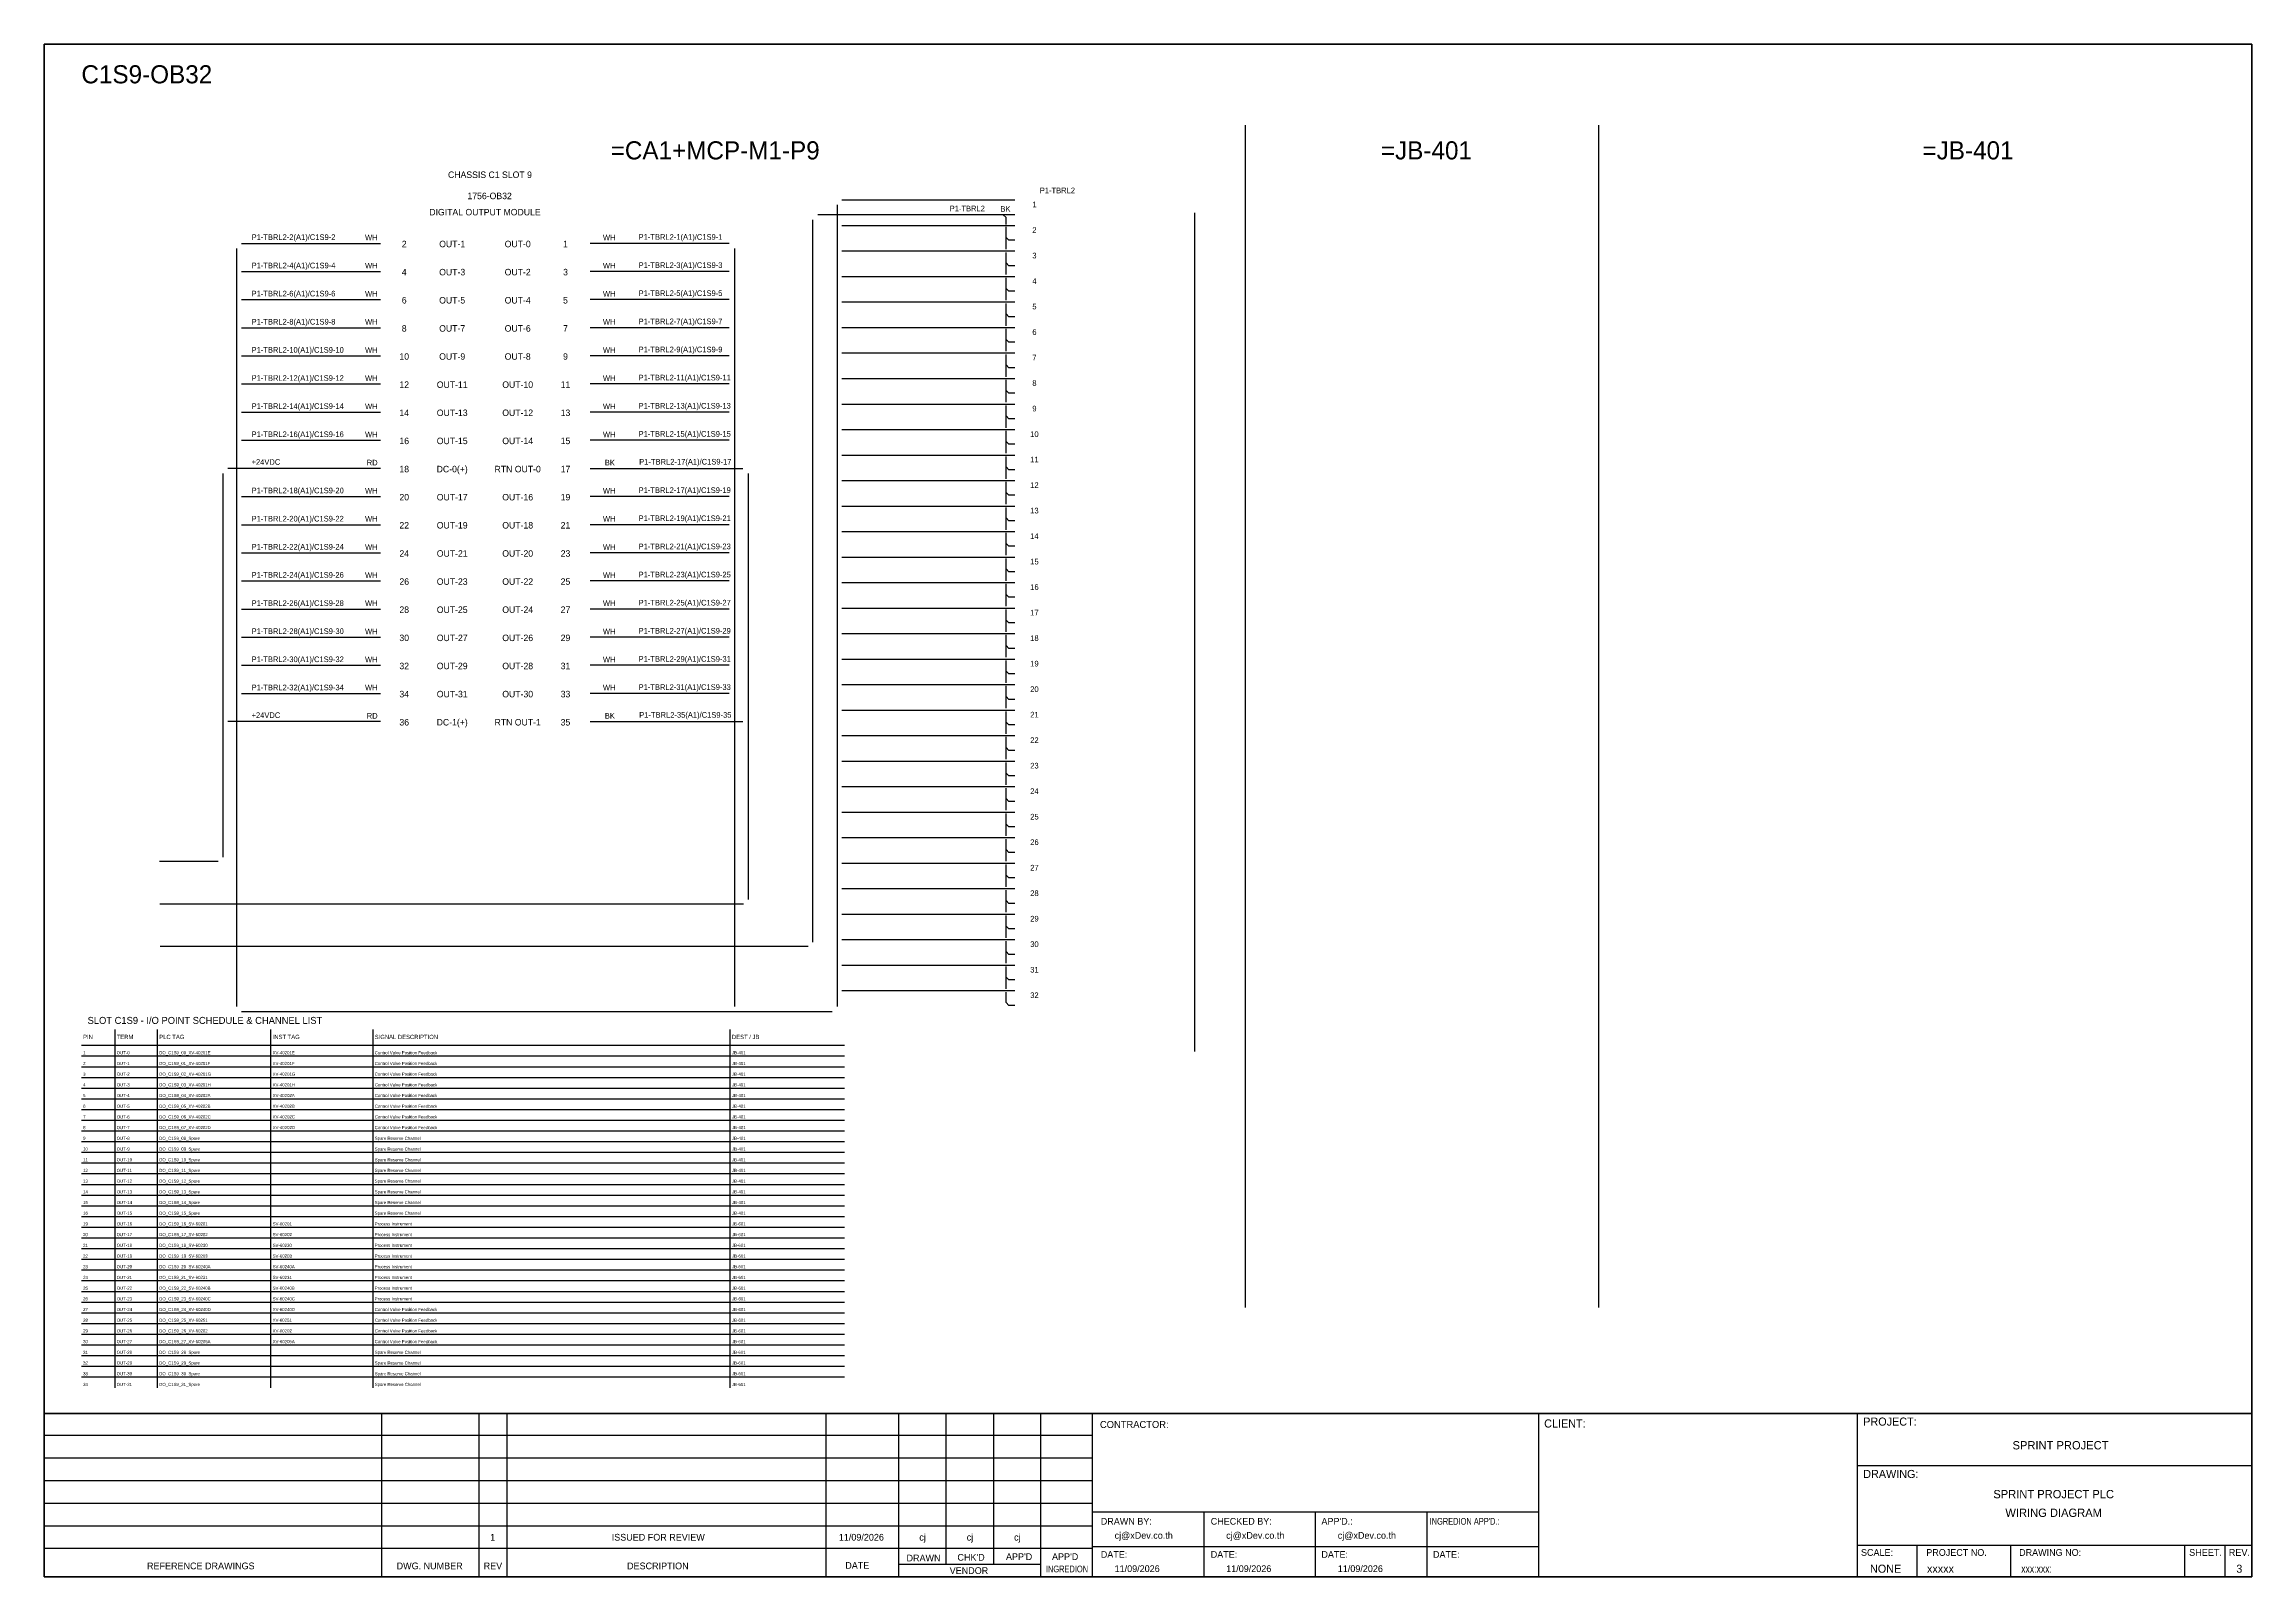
# Model space of a CAD drawing. Header units: metres. Extents: x 0 to 54213, y 0 to 2704.
# Drawn here: x 50320 to 54213, y 0 to 2704 of the extents above; entities that cross this region are included whole.
import ezdxf
from ezdxf.enums import TextEntityAlignment as Align

# ---------------------------------------------------------------- set-up
doc = ezdxf.new("R2010")
doc.units = ezdxf.units.M

msp = doc.modelspace()

# ---------------------------------------------------------------- linework, layer by layer
for p, q in [((52010.9, 2403.2), (52015.9, 2398.2)), ((52015.9, 2385.8), (52015.9, 2398.2)), ((52015.9, 2342.5), (52015.9, 2381.8)), ((52020.9, 2358.2), (52015.9, 2363.2)), ((52015.9, 2297.5), (52015.9, 2336.8)), ((52031.3, 2358.2), (52020.9, 2358.2)), ((52020.9, 2313.2), (52015.9, 2318.2)), ((52031.3, 2313.2), (52020.9, 2313.2)), ((52015.9, 2252.5), (52015.9, 2291.8)), ((52020.9, 2268.2), (52015.9, 2273.2)), ((52031.3, 2268.2), (52020.9, 2268.2)), ((52015.9, 2207.5), (52015.9, 2246.8)), ((52020.9, 2223.2), (52015.9, 2228.2)), ((52031.3, 2223.2), (52020.9, 2223.2)), ((52015.9, 2162.5), (52015.9, 2201.8)), ((52020.9, 2178.2), (52015.9, 2183.2)), ((52015.9, 2117.5), (52015.9, 2156.8)), ((52031.3, 2178.2), (52020.9, 2178.2)), ((52020.9, 2133.2), (52015.9, 2138.2)), ((52015.9, 2072.5), (52015.9, 2111.8)), ((52031.3, 2133.2), (52020.9, 2133.2)), ((52020.9, 2088.2), (52015.9, 2093.2)), ((52015.9, 2027.5), (52015.9, 2066.8)), ((52031.3, 2088.2), (52020.9, 2088.2)), ((52020.9, 2043.2), (52015.9, 2048.2)), ((52031.3, 2043.2), (52020.9, 2043.2)), ((52015.9, 1982.5), (52015.9, 2021.8)), ((52020.9, 1998.2), (52015.9, 2003.2)), ((52031.3, 1998.2), (52020.9, 1998.2)), ((52015.9, 1937.5), (52015.9, 1976.8)), ((52020.9, 1953.2), (52015.9, 1958.2)), ((52031.3, 1953.2), (52020.9, 1953.2)), ((52015.9, 1892.5), (52015.9, 1931.8)), ((52020.9, 1908.2), (52015.9, 1913.2)), ((52031.3, 1908.2), (52020.9, 1908.2)), ((52015.9, 1847.5), (52015.9, 1886.8)), ((52020.9, 1863.2), (52015.9, 1868.2)), ((52015.9, 1802.5), (52015.9, 1841.8)), ((52031.3, 1863.2), (52020.9, 1863.2)), ((52020.9, 1818.2), (52015.9, 1823.2)), ((52015.9, 1757.5), (52015.9, 1796.8)), ((52031.3, 1818.2), (52020.9, 1818.2)), ((52020.9, 1773.2), (52015.9, 1778.2)), ((52031.3, 1773.2), (52020.9, 1773.2)), ((52015.9, 1712.5), (52015.9, 1751.8)), ((52020.9, 1728.2), (52015.9, 1733.2)), ((52031.3, 1728.2), (52020.9, 1728.2)), ((52015.9, 1667.5), (52015.9, 1706.8)), ((52020.9, 1683.2), (52015.9, 1688.2)), ((52031.3, 1683.2), (52020.9, 1683.2)), ((52015.9, 1622.5), (52015.9, 1661.8)), ((52020.9, 1638.2), (52015.9, 1643.2)), ((52031.3, 1638.2), (52020.9, 1638.2)), ((52015.9, 1577.5), (52015.9, 1616.8)), ((52020.9, 1593.2), (52015.9, 1598.2)), ((52015.9, 1532.5), (52015.9, 1571.8)), ((52031.3, 1593.2), (52020.9, 1593.2)), ((52020.9, 1548.2), (52015.9, 1553.2)), ((52015.9, 1487.5), (52015.9, 1526.8)), ((52031.3, 1548.2), (52020.9, 1548.2)), ((52020.9, 1503.2), (52015.9, 1508.2)), ((52015.9, 1442.5), (52015.9, 1481.8)), ((52031.3, 1503.2), (52020.9, 1503.2)), ((52020.9, 1458.2), (52015.9, 1463.2)), ((52031.3, 1458.2), (52020.9, 1458.2)), ((52015.9, 1397.5), (52015.9, 1436.8)), ((52020.9, 1413.2), (52015.9, 1418.2)), ((52031.3, 1413.2), (52020.9, 1413.2)), ((52015.9, 1352.5), (52015.9, 1391.8)), ((52020.9, 1368.2), (52015.9, 1373.2)), ((52031.3, 1368.2), (52020.9, 1368.2)), ((52015.9, 1307.5), (52015.9, 1346.8)), ((52020.9, 1323.2), (52015.9, 1328.2)), ((52015.9, 1262.5), (52015.9, 1301.8)), ((52031.3, 1323.2), (52020.9, 1323.2)), ((52020.9, 1278.2), (52015.9, 1283.2)), ((52015.9, 1217.5), (52015.9, 1256.8)), ((52031.3, 1278.2), (52020.9, 1278.2)), ((52020.9, 1233.2), (52015.9, 1238.2)), ((52015.9, 1172.5), (52015.9, 1211.8)), ((52031.3, 1233.2), (52020.9, 1233.2)), ((52020.9, 1188.2), (52015.9, 1193.2)), ((52031.3, 1188.2), (52020.9, 1188.2)), ((52015.9, 1127.5), (52015.9, 1166.8)), ((52020.9, 1143.2), (52015.9, 1148.2)), ((52031.3, 1143.2), (52020.9, 1143.2)), ((52015.9, 1082.5), (52015.9, 1121.8)), ((52020.9, 1098.2), (52015.9, 1103.2)), ((52031.3, 1098.2), (52020.9, 1098.2)), ((52015.9, 1037.5), (52015.9, 1076.8)), ((52020.9, 1053.2), (52015.9, 1058.2)), ((52031.3, 1053.2), (52020.9, 1053.2)), ((52015.9, 1013.2), (52015.9, 1031.8)), ((52020.9, 1008.2), (52015.9, 1013.2)), ((52031.3, 1008.2), (52020.9, 1008.2))]:
    msp.add_line(p, q)
at = {"color": 1, "ltscale": 25.4}
for p, q in [((50913, 1955.7), (50643.6, 1955.7)), ((50634.5, 1946.5), (50634.5, 1270))]:
    msp.add_line(p, q, dxfattribs=at)
at = {"color": 7}
for p, q in [((50385.3, 937.9), (51731.1, 937.9)), ((50444.6, 333.8), (50444.6, 965.9)), ((50519.6, 333.8), (50519.6, 965.9)), ((50719.6, 333.8), (50719.6, 965.9)), ((50899.6, 333.8), (50899.6, 965.9)), ((51529.6, 333.8), (51529.6, 965.9))]:
    msp.add_line(p, q, dxfattribs=at)
at = {"color": 8}
for p, q in [((50385.3, 919), (51731.1, 919)), ((50385.3, 900.1), (51731.1, 900.1)), ((50385.3, 881.3), (51731.1, 881.3)), ((50385.3, 862.4), (51731.1, 862.4)), ((50385.3, 843.5), (51731.1, 843.5)), ((50385.3, 824.6), (51731.1, 824.6)), ((50385.3, 805.8), (51731.1, 805.8)), ((50385.3, 786.9), (51731.1, 786.9)), ((50385.3, 768), (51731.1, 768)), ((50385.3, 749.1), (51731.1, 749.1)), ((50385.3, 730.2), (51731.1, 730.2)), ((50385.3, 711.4), (51731.1, 711.4)), ((50385.3, 692.5), (51731.1, 692.5)), ((50385.3, 673.6), (51731.1, 673.6)), ((50385.3, 654.7), (51731.1, 654.7)), ((50385.3, 635.9), (51731.1, 635.9)), ((50385.3, 617), (51731.1, 617)), ((50385.3, 598.1), (51731.1, 598.1)), ((50385.3, 579.2), (51731.1, 579.2)), ((50385.3, 560.3), (51731.1, 560.3)), ((50385.3, 541.5), (51731.1, 541.5)), ((50385.3, 522.6), (51731.1, 522.6)), ((50385.3, 503.7), (51731.1, 503.7)), ((50385.3, 484.8), (51731.1, 484.8)), ((50385.3, 465.9), (51731.1, 465.9)), ((50385.3, 447.1), (51731.1, 447.1)), ((50385.3, 428.2), (51731.1, 428.2)), ((50385.3, 409.3), (51731.1, 409.3)), ((50385.3, 390.4), (51731.1, 390.4)), ((50385.3, 371.6), (51731.1, 371.6)), ((50385.3, 352.7), (51731.1, 352.7))]:
    msp.add_line(p, q, dxfattribs=at)
at = {"color": 4}
for p, q in [((53621.9, 56.1), (53621.9, 0)), ((53787.2, 56.1), (53787.2, 0))]:
    msp.add_line(p, q, dxfattribs=at)
at = {"color": 4, "ltscale": 0.5}
for p, q in [((54094.3, 56.1), (54094.3, 0)), ((54094.3, 56.1), (54094.3, 0)), ((54165.5, 56.1), (54165.5, 0)), ((54165.5, 56.1), (54165.5, 0))]:
    msp.add_line(p, q, dxfattribs=at)
at = {"layer": 'GT_1', "color": 4}
for p, q in [((50915, 0), (50915, 288.2)), ((51086.9, 0), (51086.9, 288.2)), ((51136.1, 0), (51136.1, 288.2)), ((51698.7, 0), (51698.7, 288.2)), ((51827, 0), (51827, 288.2)), ((51910.6, 21.8), (51910.6, 288.2)), ((51994.1, 21.8), (51994.1, 288.2)), ((52077.4, 0), (52077.4, 288.2)), ((52168.4, 0), (52168.4, 288.2)), ((52955.4, 0), (52955.4, 288.2)), ((53517.7, 0), (53517.7, 288.2)), ((53517.7, 0), (53517.7, 288.2)), ((53517.7, 0), (53517.7, 288.2)), ((52168.4, 249.3), (50319.6, 249.3)), ((52168.4, 209.5), (50319.6, 209.5)), ((52168.4, 169.6), (50319.6, 169.6)), ((52168.4, 129.7), (50319.6, 129.7)), ((52168.4, 89.7), (50319.6, 89.7)), ((52955.4, 114.3), (52168.4, 114.3)), ((52365.2, 0), (52365.2, 114.3)), ((52561.9, 0), (52561.9, 114.3)), ((52758.7, 0), (52758.7, 114.3)), ((52168.3, 49.8), (50319.6, 49.8)), ((52955.4, 52.9), (52168.4, 52.9)), ((53517.7, 56.1), (54212.9, 56.1)), ((52077.4, 21.8), (51827, 21.8))]:
    msp.add_line(p, q, dxfattribs=at)
at = {"layer": 'HELPPOINT', "color": 4, "lineweight": 35}
for p, q in [((50319.6, 0), (50319.6, 2704.2)), ((50319.6, 2704.2), (54212.9, 2704.2)), ((50319.6, 0), (50319.6, 2704.2)), ((50319.6, 2704.2), (54212.9, 2704.2)), ((54212.9, 2704.2), (54212.9, 0)), ((54212.9, 2704.2), (54212.9, 0)), ((54212.9, 0), (50319.6, 0)), ((54212.9, 0), (50319.6, 0))]:
    msp.add_line(p, q, dxfattribs=at)
at = {"layer": 'HELPPOINT', "color": 4}
for p, q in [((53517.7, 196.6), (54212.9, 196.6)), ((53517.7, 196.6), (54212.9, 196.6)), ((53517.7, 56.1), (54212.9, 56.1))]:
    msp.add_line(p, q, dxfattribs=at)
at = {"layer": 'IE-WIRE', "color": 4, "ltscale": 25.4}
for p, q in [((51718.2, 2420.7), (51718.2, 1006.3)), ((52031.3, 2428.7), (51726.2, 2428.7)), ((52031.3, 2383.7), (51726.2, 2383.7)), ((52348.4, 2406.8), (52348.4, 927.2)), ((50658.6, 2343.6), (50658.6, 1006.3)), ((50667.8, 2352.7), (50913, 2352.7)), ((51527.8, 2352.7), (51282.5, 2352.7)), ((51536.9, 2343.6), (51536.9, 1006.3)), ((52031.3, 2338.7), (51726.2, 2338.7)), ((50667.8, 2303.1), (50913, 2303.1)), ((51527.8, 2303.1), (51282.5, 2303.1)), ((52031.3, 2293.7), (51726.2, 2293.7)), ((50667.8, 2253.5), (50913, 2253.5)), ((51527.8, 2253.5), (51282.5, 2253.5)), ((52031.3, 2248.7), (51726.2, 2248.7)), ((50667.8, 2203.8), (50913, 2203.8)), ((51527.8, 2203.8), (51282.5, 2203.8)), ((52031.3, 2203.7), (51726.2, 2203.7)), ((50667.8, 2154.2), (50913, 2154.2)), ((51527.8, 2154.2), (51282.5, 2154.2)), ((52031.3, 2158.7), (51726.2, 2158.7)), ((50667.8, 2104.6), (50913, 2104.6)), ((51527.8, 2104.6), (51282.5, 2104.6)), ((52031.3, 2113.7), (51726.2, 2113.7)), ((52031.3, 2068.7), (51726.2, 2068.7)), ((50667.8, 2055), (50913, 2055)), ((51527.8, 2055), (51282.5, 2055)), ((50667.8, 2005.3), (50913, 2005.3)), ((51527.8, 2005.3), (51282.5, 2005.3)), ((52031.3, 2023.7), (51726.2, 2023.7)), ((52031.3, 1978.7), (51726.2, 1978.7)), ((52031.3, 1933.7), (51726.2, 1933.7)), ((50667.8, 1906.1), (50913, 1906.1)), ((51527.8, 1906.1), (51282.5, 1906.1)), ((52031.3, 1888.7), (51726.2, 1888.7)), ((50667.8, 1856.4), (50913, 1856.4)), ((51527.8, 1856.4), (51282.5, 1856.4)), ((52031.3, 1843.7), (51726.2, 1843.7)), ((50667.8, 1806.8), (50913, 1806.8)), ((51527.8, 1806.8), (51282.5, 1806.8)), ((52031.3, 1798.7), (51726.2, 1798.7)), ((50667.8, 1757.2), (50913, 1757.2)), ((51527.8, 1757.2), (51282.5, 1757.2)), ((52031.3, 1753.7), (51726.2, 1753.7)), ((50667.8, 1707.5), (50913, 1707.5)), ((51527.8, 1707.5), (51282.5, 1707.5)), ((52031.3, 1708.7), (51726.2, 1708.7)), ((50667.8, 1657.9), (50913, 1657.9)), ((51527.8, 1657.9), (51282.5, 1657.9)), ((52031.3, 1663.7), (51726.2, 1663.7)), ((50667.8, 1608.3), (50913, 1608.3)), ((51527.8, 1608.3), (51282.5, 1608.3)), ((52031.3, 1618.7), (51726.2, 1618.7)), ((50667.8, 1558.6), (50913, 1558.6)), ((51527.8, 1558.6), (51282.5, 1558.6)), ((52031.3, 1573.7), (51726.2, 1573.7)), ((52031.3, 1528.7), (51726.2, 1528.7)), ((52031.3, 1483.7), (51726.2, 1483.7)), ((52031.3, 1438.7), (51726.2, 1438.7)), ((52031.3, 1393.7), (51726.2, 1393.7)), ((52031.3, 1348.7), (51726.2, 1348.7)), ((52031.3, 1303.7), (51726.2, 1303.7)), ((52031.3, 1258.7), (51726.2, 1258.7)), ((52031.3, 1213.7), (51726.2, 1213.7)), ((52031.3, 1168.7), (51726.2, 1168.7)), ((52031.3, 1123.7), (51726.2, 1123.7)), ((52031.3, 1078.7), (51726.2, 1078.7)), ((52031.3, 1033.7), (51726.2, 1033.7))]:
    msp.add_line(p, q, dxfattribs=at)
at = {"layer": 'IE-WIRE', "color": 7, "ltscale": 25.4}
for p, q in [((51674.7, 2394.1), (51674.7, 1119.9)), ((51282.5, 1955.7), (51551.9, 1955.7)), ((51561, 1946.5), (51561, 1194.9)), ((51282.5, 1509), (51551.9, 1509)), ((51553, 1186.9), (50523.7, 1186.9)), ((51666.7, 1111.9), (50524.4, 1111.9))]:
    msp.add_line(p, q, dxfattribs=at)
at = {"layer": 'IE-WIRE', "ltscale": 25.4}
msp.add_line((52031.3, 2403.2), (51683.9, 2403.2), dxfattribs=at)
at = {"layer": 'IE-WIRE', "color": 1, "ltscale": 25.4}
for p, q in [((50913, 1509), (50643.6, 1509)), ((50626.5, 1262), (50523, 1262))]:
    msp.add_line(p, q, dxfattribs=at)
at = {"layer": 'IE-WIRE', "color": 4}
msp.add_line((50667.7, 997.2), (51709.1, 997.2), dxfattribs=at)
at = {"layer": 'MEMBER', "color": 4, "lineweight": 35}
msp.add_line((50319.6, 288.2), (54212.9, 288.2), dxfattribs=at)
msp.add_line((50319.6, 288.2), (54212.9, 288.2), dxfattribs=at)
at = {"layer": 'MEMBER', "color": 4}
for p, q in [((53517.7, 196.6), (54212.9, 196.6)), ((53517.7, 196.6), (54212.9, 196.6)), ((53517.7, 56.1), (54212.9, 56.1)), ((53517.7, 56.1), (54212.9, 56.1))]:
    msp.add_line(p, q, dxfattribs=at)
at = {"layer": 'x01001-FrameArea'}
for p, q in [((52437.8, 2561.5), (52437.8, 475)), ((53060.9, 2561.5), (53060.9, 475))]:
    msp.add_line(p, q, dxfattribs=at)

# ---------------------------------------------------------------- texts
at = {"color": 2}
msp.add_text('C1S9-OB32', height=32, dxfattribs=at).set_placement((50385.3, 2635))
for s, height, p in [('=CA1+MCP-M1-P9', 32, (51503, 2516.8)), ('=JB-401', 32, (52757.3, 2516.8)), ('=JB-401', 32, (53712.4, 2516.8)), ('CHASSIS C1 SLOT 9', 11.441, (51105.8, 2473.8)), ('1756-OB32', 11.44, (51105.2, 2436.4)), ('DIGITAL OUTPUT MODULE', 11.441, (51097, 2407.8)), ('2', 11.4, (50954.6, 2351.6)), ('OUT-1', 11.44, (51039.2, 2351.6)), ('OUT-0', 11.44, (51154.7, 2351.6)), ('1', 11.4, (51239, 2351.6)), ('4', 11.4, (50954.6, 2302)), ('OUT-3', 11.44, (51039.2, 2302)), ('OUT-2', 11.44, (51154.7, 2302)), ('3', 11.4, (51239, 2302)), ('6', 11.4, (50954.6, 2252.3)), ('OUT-5', 11.44, (51039.2, 2252.3)), ('OUT-4', 11.44, (51154.7, 2252.3)), ('5', 11.4, (51239, 2252.3)), ('8', 11.4, (50954.6, 2202.7)), ('OUT-7', 11.44, (51039.2, 2202.7)), ('OUT-6', 11.44, (51154.7, 2202.7)), ('7', 11.4, (51239, 2202.7)), ('10', 11.44, (50954.6, 2153.1)), ('OUT-9', 11.44, (51039.2, 2153.1)), ('OUT-8', 11.44, (51154.7, 2153.1)), ('9', 11.4, (51239, 2153.1)), ('12', 11.44, (50954.6, 2103.4)), ('OUT-11', 11.44, (51039.2, 2103.4)), ('OUT-10', 11.44, (51154.7, 2103.4)), ('11', 11.44, (51239, 2103.4)), ('14', 11.44, (50954.6, 2053.8)), ('OUT-13', 11.44, (51039.2, 2053.8)), ('OUT-12', 11.44, (51154.7, 2053.8)), ('13', 11.44, (51239, 2053.8)), ('16', 11.44, (50954.6, 2004.2)), ('OUT-15', 11.44, (51039.2, 2004.2)), ('OUT-14', 11.44, (51154.7, 2004.2)), ('15', 11.44, (51239, 2004.2)), ('18', 11.44, (50954.6, 1954.5)), ('DC-0(+)', 11.44, (51039.2, 1954.5)), ('RTN OUT-0', 11.44, (51154.7, 1954.5)), ('17', 11.44, (51239, 1954.5)), ('20', 11.44, (50954.6, 1904.9)), ('OUT-17', 11.44, (51039.2, 1904.9)), ('OUT-16', 11.44, (51154.7, 1904.9)), ('19', 11.44, (51239, 1904.9)), ('22', 11.44, (50954.6, 1855.3)), ('OUT-19', 11.44, (51039.2, 1855.3)), ('OUT-18', 11.44, (51154.7, 1855.3)), ('21', 11.44, (51239, 1855.3)), ('24', 11.44, (50954.6, 1805.6)), ('OUT-21', 11.44, (51039.2, 1805.6)), ('OUT-20', 11.44, (51154.7, 1805.6)), ('23', 11.44, (51239, 1805.6)), ('26', 11.44, (50954.6, 1756)), ('OUT-23', 11.44, (51039.2, 1756)), ('OUT-22', 11.44, (51154.7, 1756)), ('25', 11.44, (51239, 1756)), ('28', 11.44, (50954.6, 1706.4)), ('OUT-25', 11.44, (51039.2, 1706.4)), ('OUT-24', 11.44, (51154.7, 1706.4)), ('27', 11.44, (51239, 1706.4)), ('30', 11.44, (50954.6, 1656.7)), ('OUT-27', 11.44, (51039.2, 1656.7)), ('OUT-26', 11.44, (51154.7, 1656.7)), ('29', 11.44, (51239, 1656.7)), ('32', 11.44, (50954.6, 1607.1)), ('OUT-29', 11.44, (51039.2, 1607.1)), ('OUT-28', 11.44, (51154.7, 1607.1)), ('31', 11.44, (51239, 1607.1)), ('34', 11.44, (50954.6, 1557.5)), ('OUT-31', 11.44, (51039.2, 1557.5)), ('OUT-30', 11.44, (51154.7, 1557.5)), ('33', 11.44, (51239, 1557.5)), ('36', 11.44, (50954.6, 1507.8)), ('DC-1(+)', 11.44, (51039.2, 1507.8)), ('RTN OUT-1', 11.44, (51154.7, 1507.8)), ('35', 11.44, (51239, 1507.8))]:
    msp.add_text(s, height=height, dxfattribs=at).set_placement(p, align=Align.MIDDLE_CENTER)
for s, p in [('P1-TBRL2', (51978.6, 2409.2)), ('BK', (52023.8, 2408.5))]:
    msp.add_text(s, height=9.95).set_placement(p, align=Align.RIGHT)
at = {"color": 4}
for s, p in [('1', (52066, 2421.2)), ('P1-TBRL2', (52106.5, 2446.1)), ('2', (52066, 2376.2)), ('3', (52066, 2331.2)), ('4', (52066, 2286.2)), ('5', (52066, 2241.2)), ('6', (52066, 2196.2)), ('7', (52066, 2151.2)), ('8', (52066, 2106.2)), ('9', (52066, 2061.2)), ('10', (52066, 2016.2)), ('11', (52066, 1971.2)), ('12', (52066, 1926.2)), ('13', (52066, 1881.2)), ('14', (52066, 1836.2)), ('15', (52066, 1791.2)), ('16', (52066, 1746.2)), ('17', (52066, 1701.2)), ('18', (52066, 1656.2)), ('19', (52066, 1611.2)), ('20', (52066, 1566.2)), ('21', (52066, 1521.2)), ('22', (52066, 1476.2)), ('23', (52066, 1431.2)), ('24', (52066, 1386.2)), ('25', (52066, 1341.2)), ('26', (52066, 1296.2)), ('27', (52066, 1251.2)), ('28', (52066, 1206.2)), ('29', (52066, 1161.2)), ('30', (52066, 1116.2)), ('31', (52066, 1071.2)), ('32', (52066, 1026.2))]:
    msp.add_text(s, height=9.95, dxfattribs=at).set_placement(p, align=Align.MIDDLE_CENTER)
for s, height, p in [('P1-TBRL2-2(A1)/C1S9-2', 9.949, (50685.4, 2358.7)), ('WH', 9.95, (50885.5, 2358)), ('WH', 9.95, (51305, 2358)), ('P1-TBRL2-1(A1)/C1S9-1', 9.949, (51367.9, 2359)), ('P1-TBRL2-4(A1)/C1S9-4', 9.949, (50685.4, 2308.7)), ('WH', 9.95, (50885.5, 2308.4)), ('WH', 9.95, (51305, 2308.4)), ('P1-TBRL2-3(A1)/C1S9-3', 9.949, (51367.9, 2309.4)), ('P1-TBRL2-6(A1)/C1S9-6', 9.949, (50685.4, 2259.1)), ('WH', 9.95, (50885.5, 2258.7)), ('WH', 9.95, (51305, 2258.7)), ('P1-TBRL2-5(A1)/C1S9-5', 9.949, (51367.9, 2259.8)), ('P1-TBRL2-8(A1)/C1S9-8', 9.949, (50685.4, 2209.5)), ('P1-TBRL2-7(A1)/C1S9-7', 9.949, (51367.9, 2210.1)), ('WH', 9.95, (50885.5, 2209.1)), ('WH', 9.95, (51305, 2209.1)), ('P1-TBRL2-10(A1)/C1S9-10', 9.949, (50685.4, 2159.8)), ('WH', 9.95, (50885.5, 2159.5)), ('WH', 9.95, (51305, 2159.5)), ('P1-TBRL2-9(A1)/C1S9-9', 9.949, (51367.9, 2160.5)), ('P1-TBRL2-12(A1)/C1S9-12', 9.949, (50685.4, 2110.2)), ('WH', 9.95, (50885.5, 2109.8)), ('WH', 9.95, (51305, 2109.8)), ('P1-TBRL2-11(A1)/C1S9-11', 9.949, (51367.9, 2110.9)), ('P1-TBRL2-14(A1)/C1S9-14', 9.949, (50685.4, 2060.6)), ('WH', 9.95, (50885.5, 2060.2)), ('WH', 9.95, (51305, 2060.2)), ('P1-TBRL2-13(A1)/C1S9-13', 9.949, (51367.9, 2061.2)), ('P1-TBRL2-16(A1)/C1S9-16', 9.949, (50685.4, 2010.9)), ('WH', 9.95, (50885.5, 2010.6)), ('WH', 9.95, (51305, 2010.6)), ('P1-TBRL2-15(A1)/C1S9-15', 9.949, (51367.9, 2011.6)), ('P1-TBRL2-18(A1)/C1S9-20', 9.949, (50685.4, 1911.7)), ('WH', 9.95, (50885.5, 1911.3)), ('WH', 9.95, (51305, 1911.3)), ('P1-TBRL2-17(A1)/C1S9-19', 9.949, (51367.9, 1912.3)), ('P1-TBRL2-20(A1)/C1S9-22', 9.949, (50685.4, 1862)), ('WH', 9.95, (50885.5, 1861.7)), ('WH', 9.95, (51305, 1861.7)), ('P1-TBRL2-19(A1)/C1S9-21', 9.949, (51367.9, 1862.7)), ('P1-TBRL2-22(A1)/C1S9-24', 9.949, (50685.4, 1812.4)), ('WH', 9.95, (50885.5, 1812)), ('WH', 9.95, (51305, 1812)), ('P1-TBRL2-21(A1)/C1S9-23', 9.949, (51367.9, 1813.1)), ('P1-TBRL2-24(A1)/C1S9-26', 9.949, (50685.4, 1762.8)), ('WH', 9.95, (50885.5, 1762.4)), ('WH', 9.95, (51305, 1762.4)), ('P1-TBRL2-23(A1)/C1S9-25', 9.949, (51367.9, 1763.4)), ('P1-TBRL2-26(A1)/C1S9-28', 9.949, (50685.4, 1713.1)), ('WH', 9.95, (50885.5, 1712.8)), ('WH', 9.95, (51305, 1712.8)), ('P1-TBRL2-25(A1)/C1S9-27', 9.949, (51367.9, 1713.8)), ('P1-TBRL2-27(A1)/C1S9-29', 9.949, (51367.9, 1664.2)), ('P1-TBRL2-28(A1)/C1S9-30', 9.949, (50685.4, 1663.5)), ('WH', 9.95, (50885.5, 1663.1)), ('WH', 9.95, (51305, 1663.1)), ('P1-TBRL2-30(A1)/C1S9-32', 9.949, (50685.4, 1613.9)), ('WH', 9.95, (50885.5, 1613.5)), ('WH', 9.95, (51305, 1613.5)), ('P1-TBRL2-29(A1)/C1S9-31', 9.949, (51367.9, 1614.5)), ('P1-TBRL2-32(A1)/C1S9-34', 9.949, (50685.4, 1564.2)), ('WH', 9.95, (50885.5, 1563.9)), ('WH', 9.95, (51305, 1563.9)), ('P1-TBRL2-31(A1)/C1S9-33', 9.949, (51367.9, 1564.9))]:
    msp.add_text(s, height=height, dxfattribs=at).set_placement(p)
at = {"color": 1}
for s, p in [('+24VDC', (50685.4, 1962)), ('RD', (50888.5, 1960.9)), ('+24VDC', (50685.4, 1515.3)), ('RD', (50888.5, 1514.2))]:
    msp.add_text(s, height=9.95, dxfattribs=at).set_placement(p)
at = {"color": 7}
for s, height, p in [('BK', 9.95, (51308.4, 1960.9)), ('P1-TBRL2-17(A1)/C1S9-17', 9.949, (51369, 1962.5)), ('BK', 9.95, (51308.4, 1514.2)), ('P1-TBRL2-35(A1)/C1S9-35', 9.949, (51369, 1515.8)), ('2', 5.5, (50388.3, 903.1)), ('1', 5.5, (50388.3, 922)), ('OUT-0', 5.5, (50447.6, 922)), ('OUT-1', 5.5, (50447.6, 903.1)), ('DO_C1S9_00_XV-40201E', 5.5, (50522.6, 922)), ('DO_C1S9_01_XV-40201F', 5.5, (50522.6, 903.1)), ('XV-40201E', 5.5, (50722.6, 922)), ('XV-40201F', 5.5, (50722.6, 903.1)), ('Control Valve Position Feedback', 5.5, (50902.6, 922)), ('Control Valve Position Feedback', 5.5, (50902.6, 903.1)), ('JB-401', 5.5, (51532.6, 922)), ('JB-401', 5.5, (51532.6, 903.1)), ('4', 5.5, (50388.3, 865.4)), ('3', 5.5, (50388.3, 884.3)), ('OUT-2', 5.5, (50447.6, 884.3)), ('OUT-3', 5.5, (50447.6, 865.4)), ('DO_C1S9_02_XV-40201G', 5.5, (50522.6, 884.3)), ('DO_C1S9_03_XV-40201H', 5.5, (50522.6, 865.4)), ('XV-40201G', 5.5, (50722.6, 884.3)), ('XV-40201H', 5.5, (50722.6, 865.4)), ('Control Valve Position Feedback', 5.5, (50902.6, 884.3)), ('Control Valve Position Feedback', 5.5, (50902.6, 865.4)), ('JB-401', 5.5, (51532.6, 884.3)), ('JB-401', 5.5, (51532.6, 865.4)), ('5', 5.5, (50388.3, 846.5)), ('6', 5.5, (50388.3, 827.6)), ('OUT-4', 5.5, (50447.6, 846.5)), ('OUT-5', 5.5, (50447.6, 827.6)), ('DO_C1S9_04_XV-40202A', 5.5, (50522.6, 846.5)), ('DO_C1S9_05_XV-40202B', 5.5, (50522.6, 827.6)), ('XV-40202A', 5.5, (50722.6, 846.5)), ('XV-40202B', 5.5, (50722.6, 827.6)), ('Control Valve Position Feedback', 5.5, (50902.6, 846.5)), ('Control Valve Position Feedback', 5.5, (50902.6, 827.6)), ('JB-401', 5.5, (51532.6, 846.5)), ('JB-401', 5.5, (51532.6, 827.6)), ('8', 5.5, (50388.3, 789.9)), ('7', 5.5, (50388.3, 808.8)), ('OUT-6', 5.5, (50447.6, 808.8)), ('OUT-7', 5.5, (50447.6, 789.9)), ('DO_C1S9_06_XV-40202C', 5.5, (50522.6, 808.8)), ('DO_C1S9_07_XV-40202D', 5.5, (50522.6, 789.9)), ('XV-40202C', 5.5, (50722.6, 808.8)), ('XV-40202D', 5.5, (50722.6, 789.9)), ('Control Valve Position Feedback', 5.5, (50902.6, 808.8)), ('Control Valve Position Feedback', 5.5, (50902.6, 789.9)), ('JB-401', 5.5, (51532.6, 808.8)), ('JB-401', 5.5, (51532.6, 789.9)), ('9', 5.5, (50388.3, 771)), ('10', 5.5, (50388.3, 752.1)), ('OUT-8', 5.5, (50447.6, 771)), ('OUT-9', 5.5, (50447.6, 752.1)), ('DO_C1S9_08_Spare', 5.5, (50522.6, 771)), ('DO_C1S9_09_Spare', 5.5, (50522.6, 752.1)), ('Spare Reserve Channel', 5.5, (50902.6, 771)), ('Spare Reserve Channel', 5.5, (50902.6, 752.1)), ('JB-401', 5.5, (51532.6, 771)), ('JB-401', 5.5, (51532.6, 752.1)), ('11', 5.5, (50388.3, 733.2)), ('12', 5.5, (50388.3, 714.4)), ('13', 5.5, (50388.3, 695.5)), ('OUT-10', 5.5, (50447.6, 733.2)), ('OUT-11', 5.5, (50447.6, 714.4)), ('OUT-12', 5.5, (50447.6, 695.5)), ('DO_C1S9_10_Spare', 5.5, (50522.6, 733.2)), ('DO_C1S9_11_Spare', 5.5, (50522.6, 714.4)), ('DO_C1S9_12_Spare', 5.5, (50522.6, 695.5)), ('Spare Reserve Channel', 5.5, (50902.6, 733.2)), ('Spare Reserve Channel', 5.5, (50902.6, 714.4)), ('Spare Reserve Channel', 5.5, (50902.6, 695.5)), ('JB-401', 5.5, (51532.6, 733.2)), ('JB-401', 5.5, (51532.6, 714.4)), ('JB-401', 5.5, (51532.6, 695.5)), ('14', 5.5, (50388.3, 676.6)), ('15', 5.5, (50388.3, 657.7)), ('OUT-13', 5.5, (50447.6, 676.6)), ('OUT-14', 5.5, (50447.6, 657.7)), ('DO_C1S9_13_Spare', 5.5, (50522.6, 676.6)), ('DO_C1S9_14_Spare', 5.5, (50522.6, 657.7)), ('Spare Reserve Channel', 5.5, (50902.6, 676.6)), ('Spare Reserve Channel', 5.5, (50902.6, 657.7)), ('JB-401', 5.5, (51532.6, 676.6)), ('JB-401', 5.5, (51532.6, 657.7)), ('16', 5.5, (50388.3, 638.9)), ('19', 5.5, (50388.3, 620)), ('OUT-15', 5.5, (50447.6, 638.9)), ('OUT-16', 5.5, (50447.6, 620)), ('DO_C1S9_15_Spare', 5.5, (50522.6, 638.9)), ('DO_C1S9_16_SV-60201', 5.5, (50522.6, 620)), ('SV-60201', 5.5, (50722.6, 620)), ('Spare Reserve Channel', 5.5, (50902.6, 638.9)), ('Process Instrument', 5.5, (50902.6, 620)), ('JB-401', 5.5, (51532.6, 638.9)), ('JB-601', 5.5, (51532.6, 620)), ('20', 5.5, (50388.3, 601.1)), ('21', 5.5, (50388.3, 582.2)), ('OUT-17', 5.5, (50447.6, 601.1)), ('OUT-18', 5.5, (50447.6, 582.2)), ('DO_C1S9_17_SV-60202', 5.5, (50522.6, 601.1)), ('DO_C1S9_18_SV-60230', 5.5, (50522.6, 582.2)), ('SV-60202', 5.5, (50722.6, 601.1)), ('SV-60230', 5.5, (50722.6, 582.2)), ('Process Instrument', 5.5, (50902.6, 601.1)), ('Process Instrument', 5.5, (50902.6, 582.2)), ('JB-601', 5.5, (51532.6, 601.1)), ('JB-601', 5.5, (51532.6, 582.2)), ('22', 5.5, (50388.3, 563.3)), ('23', 5.5, (50388.3, 544.5)), ('OUT-19', 5.5, (50447.6, 563.3)), ('OUT-20', 5.5, (50447.6, 544.5)), ('DO_C1S9_19_SV-60203', 5.5, (50522.6, 563.3)), ('DO_C1S9_20_SV-60240A', 5.5, (50522.6, 544.5)), ('SV-60203', 5.5, (50722.6, 563.3)), ('SV-60240A', 5.5, (50722.6, 544.5)), ('Process Instrument', 5.5, (50902.6, 563.3)), ('Process Instrument', 5.5, (50902.6, 544.5)), ('JB-601', 5.5, (51532.6, 563.3)), ('JB-601', 5.5, (51532.6, 544.5)), ('24', 5.5, (50388.3, 525.6)), ('25', 5.5, (50388.3, 506.7)), ('OUT-21', 5.5, (50447.6, 525.6)), ('OUT-22', 5.5, (50447.6, 506.7)), ('DO_C1S9_21_SV-60231', 5.5, (50522.6, 525.6)), ('DO_C1S9_22_SV-60240B', 5.5, (50522.6, 506.7)), ('SV-60231', 5.5, (50722.6, 525.6)), ('SV-60240B', 5.5, (50722.6, 506.7)), ('Process Instrument', 5.5, (50902.6, 525.6)), ('Process Instrument', 5.5, (50902.6, 506.7)), ('JB-601', 5.5, (51532.6, 525.6)), ('JB-601', 5.5, (51532.6, 506.7)), ('26', 5.5, (50388.3, 487.8)), ('27', 5.5, (50388.3, 468.9)), ('OUT-23', 5.5, (50447.6, 487.8)), ('OUT-24', 5.5, (50447.6, 468.9)), ('DO_C1S9_23_SV-60240C', 5.5, (50522.6, 487.8)), ('DO_C1S9_24_XV-60240D', 5.5, (50522.6, 468.9)), ('XV-60240D', 5.5, (50722.6, 468.9)), ('SV-60240C', 5.5, (50722.6, 487.8)), ('Control Valve Position Feedback', 5.5, (50902.6, 468.9)), ('Process Instrument', 5.5, (50902.6, 487.8)), ('JB-601', 5.5, (51532.6, 487.8)), ('JB-601', 5.5, (51532.6, 468.9)), ('28', 5.5, (50388.3, 450.1)), ('29', 5.5, (50388.3, 431.2)), ('OUT-25', 5.5, (50447.6, 450.1)), ('OUT-26', 5.5, (50447.6, 431.2)), ('DO_C1S9_25_XV-60251', 5.5, (50522.6, 450.1)), ('DO_C1S9_26_XV-60202', 5.5, (50522.6, 431.2)), ('XV-60251', 5.5, (50722.6, 450.1)), ('XV-60202', 5.5, (50722.6, 431.2)), ('Control Valve Position Feedback', 5.5, (50902.6, 450.1)), ('Control Valve Position Feedback', 5.5, (50902.6, 431.2)), ('JB-601', 5.5, (51532.6, 450.1)), ('JB-601', 5.5, (51532.6, 431.2)), ('30', 5.5, (50388.3, 412.3)), ('31', 5.5, (50388.3, 393.4)), ('OUT-27', 5.5, (50447.6, 412.3)), ('OUT-28', 5.5, (50447.6, 393.4)), ('DO_C1S9_27_XV-60205A', 5.5, (50522.6, 412.3)), ('DO_C1S9_28_Spare', 5.5, (50522.6, 393.4)), ('XV-60205A', 5.5, (50722.6, 412.3)), ('Spare Reserve Channel', 5.5, (50902.6, 393.4)), ('Control Valve Position Feedback', 5.5, (50902.6, 412.3)), ('JB-601', 5.5, (51532.6, 412.3)), ('JB-601', 5.5, (51532.6, 393.4)), ('32', 5.5, (50388.3, 374.6)), ('33', 5.5, (50388.3, 355.7)), ('OUT-29', 5.5, (50447.6, 374.6)), ('OUT-30', 5.5, (50447.6, 355.7)), ('DO_C1S9_29_Spare', 5.5, (50522.6, 374.6)), ('DO_C1S9_30_Spare', 5.5, (50522.6, 355.7)), ('Spare Reserve Channel', 5.5, (50902.6, 374.6)), ('Spare Reserve Channel', 5.5, (50902.6, 355.7)), ('JB-601', 5.5, (51532.6, 374.6)), ('JB-601', 5.5, (51532.6, 355.7)), ('34', 5.5, (50388.3, 336.8)), ('OUT-31', 5.5, (50447.6, 336.8)), ('DO_C1S9_31_Spare', 5.5, (50522.6, 336.8)), ('Spare Reserve Channel', 5.5, (50902.6, 336.8)), ('JB-601', 5.5, (51532.6, 336.8))]:
    msp.add_text(s, height=height, dxfattribs=at).set_placement(p)
at = {"color": 3}
for s, p in [('PIN', (50388.3, 948.9)), ('TERM', (50447.6, 948.9)), ('PLC TAG', (50522.6, 948.9)), ('INST TAG', (50722.6, 948.9)), ('SIGNAL DESCRIPTION', (50902.6, 948.9)), ('DEST / JB', (51532.6, 948.9))]:
    msp.add_text(s, height=7.5, dxfattribs=at).set_placement(p)
at = {"color": 4, "ltscale": 100}
for s, p in [('SPRINT PROJECT', (53875.5, 232.2)), ('SPRINT PROJECT PLC', (53863.4, 146)), ('WIRING DIAGRAM', (53863.4, 113.1))]:
    msp.add_text(s, height=14.693, dxfattribs=at).set_placement(p, align=Align.MIDDLE_CENTER)
at = {"layer": 'GT_1', "color": 4}
for s, p in [('CLIENT:', (52964.9, 263.5)), ('PROJECT:', (53527.6, 266.8)), ('DRAWING:', (53527.6, 174.4))]:
    msp.add_text(s, height=14.25, dxfattribs=at).set_placement(p)
at = {"layer": 'MEMBER', "color": 4, "ltscale": 0.8}
for s, height, p in [('SLOT C1S9 - I/O POINT SCHEDULE & CHANNEL LIST', 12.35, (50396.2, 975.6)), ('CONTRACTOR:', 12.35, (52181.5, 262.7)), ('DRAWN BY:', 11.88, (52183, 92.1)), ('cj@xDev.co.th', 11.875, (52207.4, 67.2)), ('CHECKED BY:', 11.875, (52376.9, 92.1)), ('cj@xDev.co.th', 11.875, (52404.2, 67.2)), ("APP'D.:", 11.88, (52572.1, 92.1)), ('cj@xDev.co.th', 11.875, (52601, 67.2)), ('DRAWN', 11.88, (51840.4, 27.3)), ("CHK'D", 11.88, (51930.2, 28.5)), ("APP'D", 11.88, (52015.8, 29.7)), ("APP'D", 11.88, (52097, 29.7)), ('DATE:', 11.88, (52183, 33.6)), ('DATE:', 11.88, (52376.9, 33.6)), ('DATE:', 11.88, (52572.1, 33.6)), ('DATE:', 11.88, (52768.9, 33.6)), ('SCALE:', 11.88, (53523.6, 37.1)), ('PROJECT NO.', 11.875, (53638.8, 37.1)), ('DRAWING NO:', 11.875, (53802.5, 37.1)), ('SHEET.', 12, (54102.3, 37.1)), ('REV.', 12, (54172.2, 37.1)), ('REFERENCE DRAWINGS', 11.875, (50501, 13.4)), ('DWG. NUMBER', 11.875, (50941.2, 13.4)), ('REV', 11.88, (51094.7, 13.4)), ('DESCRIPTION', 11.875, (51347.6, 13.4)), ('DATE', 11.88, (51732.4, 14.2)), ('VENDOR', 11.88, (51916.5, 5.1)), ('11/09/2026', 11.88, (52207.4, 8.5)), ('11/09/2026', 11.88, (52404.2, 8.5)), ('11/09/2026', 11.88, (52601, 8.5)), ('NONE', 14.23, (53539.6, 7.3)), ('xxxxx', 14.23, (53640, 7.3))]:
    msp.add_text(s, height=height, dxfattribs=at).set_placement(p)
at = {"layer": 'MEMBER', "color": 4, "ltscale": 0.8, "width": 0.8}
for s, height, p in [("INGREDION APP'D.:", 11.875, (52762.9, 92.1)), ('INGREDION', 11.88, (52086.2, 8)), ('xxx:xxx:', 14.23, (53806.2, 7.3))]:
    msp.add_text(s, height=height, dxfattribs=at).set_placement(p)
at = {"layer": 'MEMBER', "color": 4, "ltscale": 0.8}
for s, height, p in [('1', 11.9, (51110.6, 69.9)), ('ISSUED FOR REVIEW', 11.875, (51402.6, 69.9)), ('11/09/2026', 11.88, (51760.8, 69.9)), ('cj', 11.88, (51868.7, 69.9)), ('cj', 11.88, (51952.3, 69.9)), ('cj', 11.88, (52035.8, 69.9))]:
    msp.add_text(s, height=height, dxfattribs=at).set_placement(p, align=Align.MIDDLE_CENTER)
msp.add_text('3', height=14.2, dxfattribs=at).set_placement((54190.8, 7.3), align=Align.CENTER)

doc.saveas('drawing.dxf')
